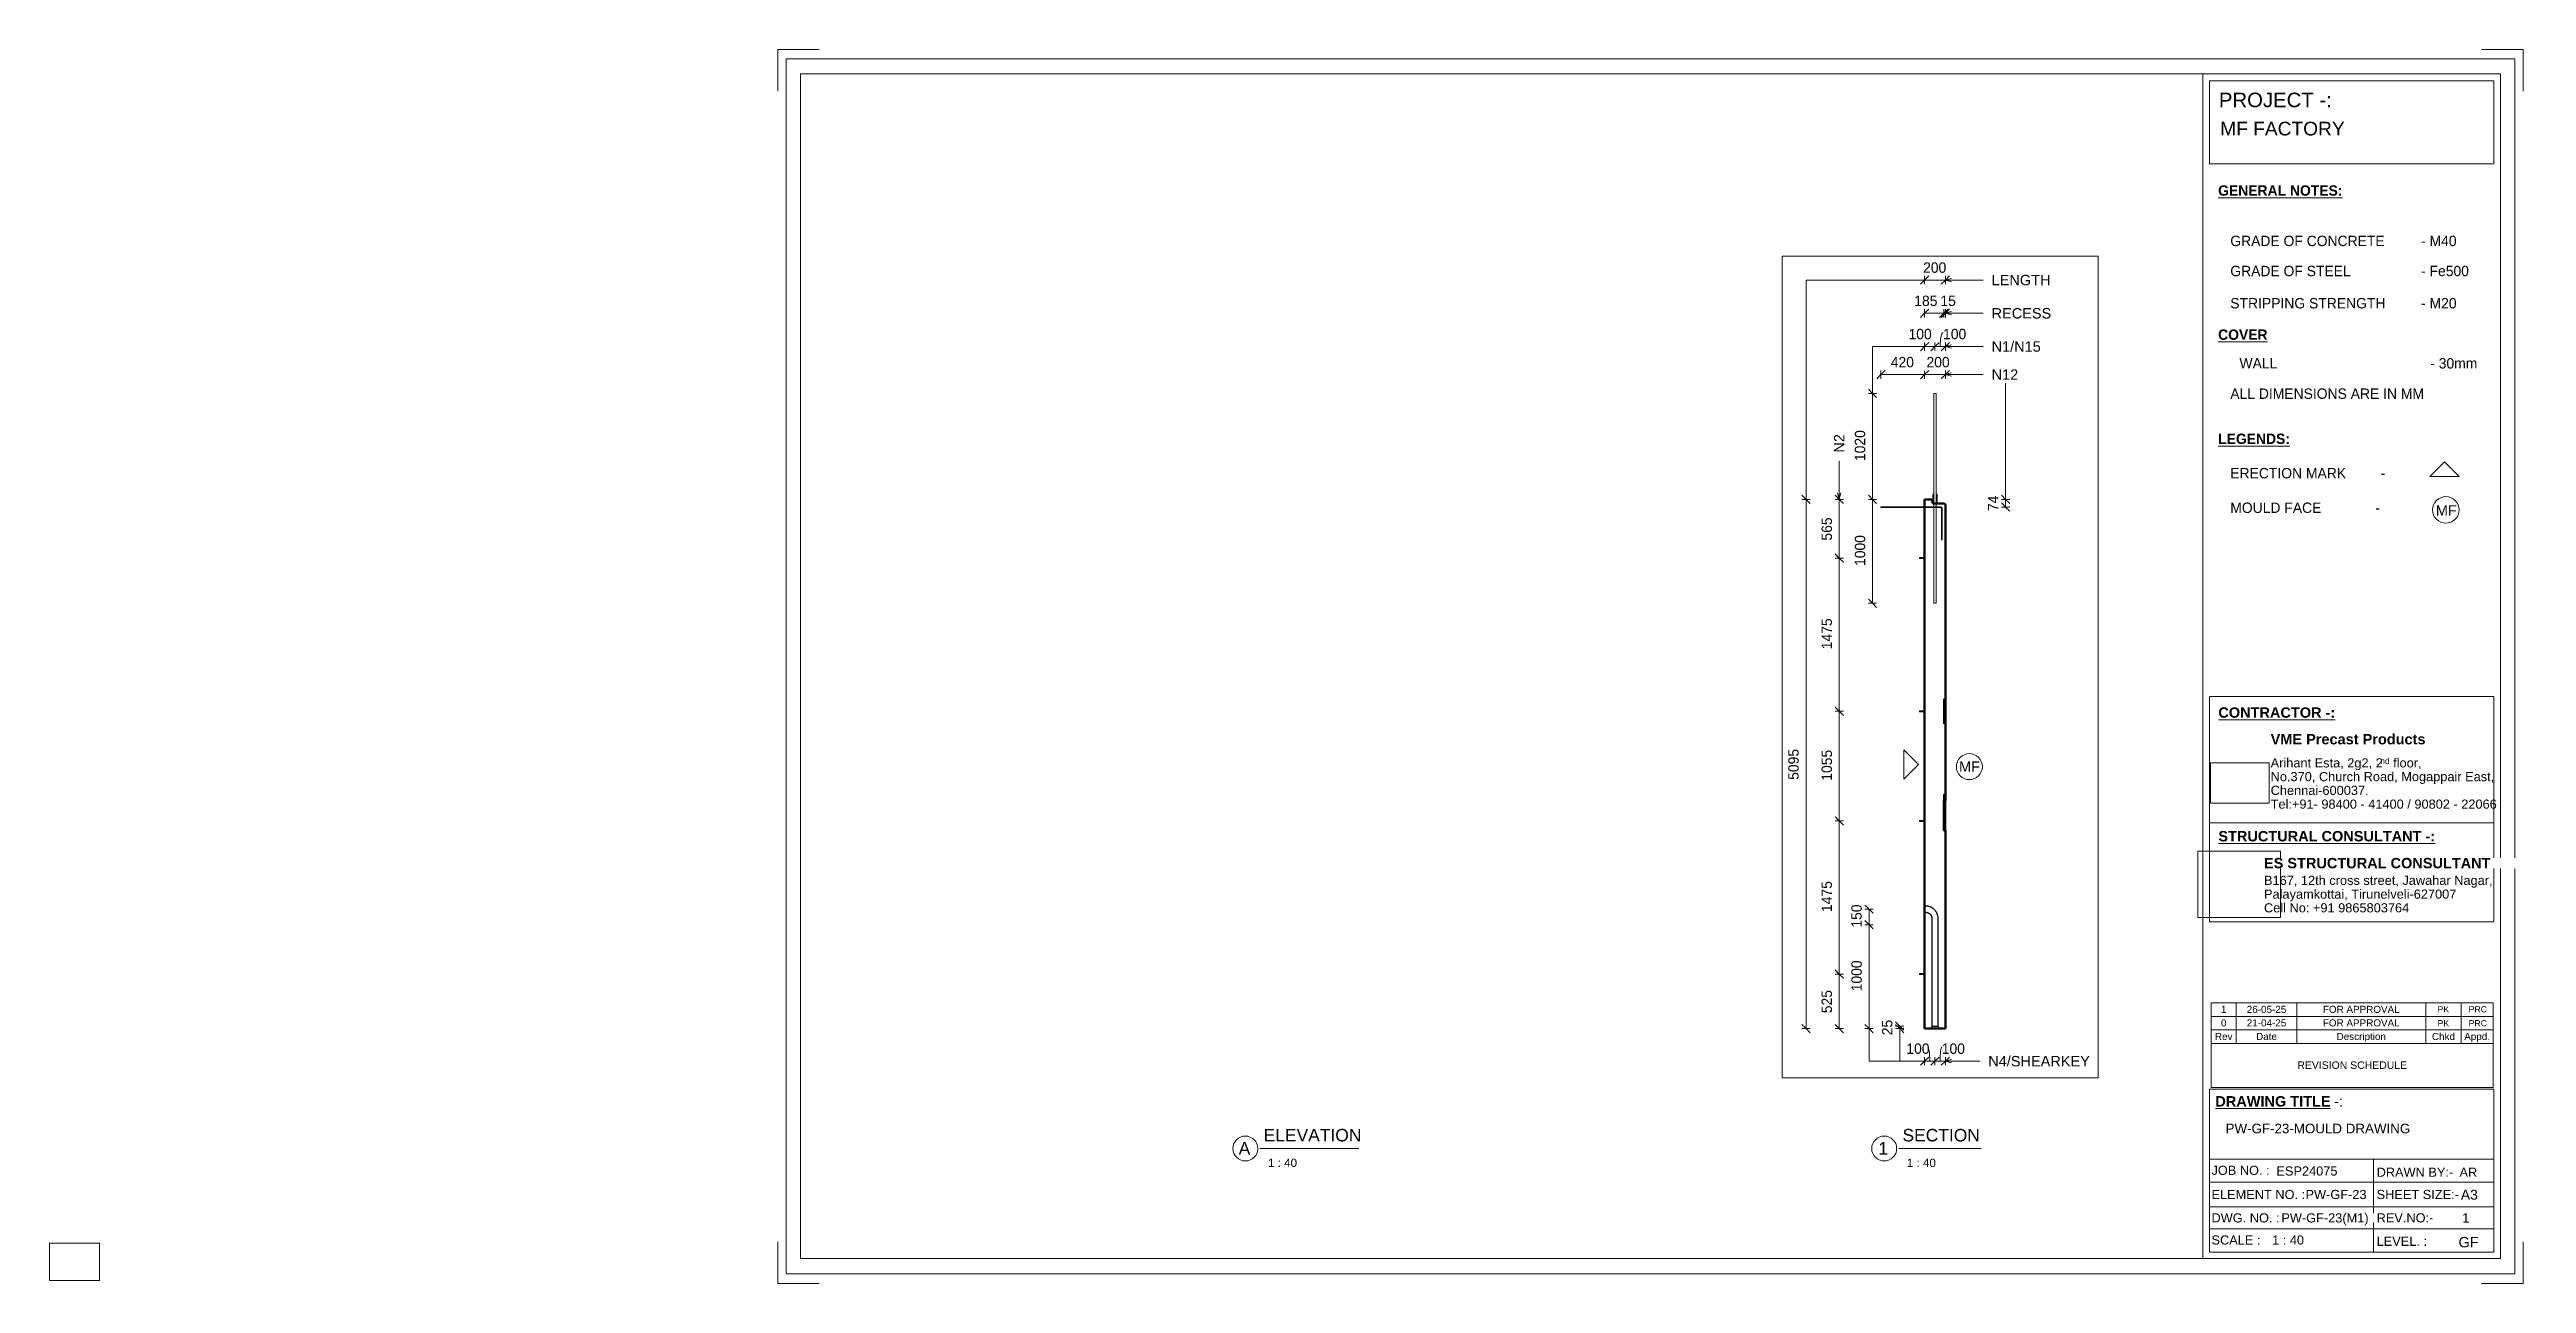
# Paper-space layout 'Layout1' of a CAD drawing. Header units: millimetres. Extents: x 0 to 596, y -1 to 296.
# The model-space entities are those that its viewports show. They can reach past a viewport. Long polylines and large blocks are cut down to what shows.
import ezdxf

# ---------------------------------------------------------------- set-up
doc = ezdxf.new("R2010")
doc.units = ezdxf.units.MM
doc.linetypes.add('Dash', pattern=[6.36, 3.18, -3.18])
for name, color, linetype, lineweight in [('A-ANNO-DIMS', 211, 'Continuous', 9), ('A-ANNO-DIMS-40', 211, 'Continuous', 9), ('A-DETL-THIN', 151, 'Continuous', 18), ('A-GENM', 13, 'Continuous', 18), ('A-WALL', 113, 'Continuous', 25), ('A-WALL-HDLN', 110, 'Dash', 25), ('G-ANNO-SCHD', 231, 'Continuous', 9), ('G-ANNO-TEXT', 231, 'Continuous', 9), ('G-ANNO-TTLB', 6, 'Continuous', 9), ('G-ANNO-TTLB-MEDM', 33, 'Continuous', 9), ('G-ANNO-TTLB-THIN', 151, 'Continuous', 9), ('S-RBAR', 171, 'Continuous', 18)]:
    doc.layers.add(name, color=color, linetype=linetype, lineweight=lineweight)
doc.layers.add('G-ANNO-NPLT', color=191, linetype='Continuous')
doc.styles.add('Arial_1', font='arial.ttf', dxfattribs={"height": 100})
doc.styles.add('Arial_10', font='arial.ttf', dxfattribs={"height": 2.3})
doc.styles.add('Arial_11', font='arial.ttf', dxfattribs={"height": 1.8})
doc.styles.add('Arial_12', font='arial.ttf', dxfattribs={"height": 1.7})
doc.styles.add('Arial_13', font='arial.ttf', dxfattribs={"height": 2})
doc.styles.add('Arial_14', font='arial.ttf', dxfattribs={"height": 3})
doc.styles.add('Arial_15', font='arial.ttf', dxfattribs={"height": 1.5})
doc.styles.add('Arial_3', font='arial.ttf', dxfattribs={"height": 3.5})
doc.styles.add('Arial_4', font='arial.ttf', dxfattribs={"height": 2.2})
doc.styles.add('Arial_5', font='arial.ttf', dxfattribs={"height": 2.4})
doc.styles.add('Arial_6', font='arial.ttf', dxfattribs={"height": 2.5})
doc.styles.add('Arial_7', font='arial.ttf', dxfattribs={"height": 1.42976})
doc.styles.add('Arial_8', font='arial.ttf', dxfattribs={"height": 2.25})
doc.styles.add('Arial_9', font='arial.ttf', dxfattribs={"height": 3.3})
doc.styles.add('Arial_B', font='arialbd.ttf', dxfattribs={"height": 2.5})
doc.styles.add('Nirmala UI Semilight', font='NirmalaS.ttf', dxfattribs={"height": 100})
doc.styles.add('Nirmala UI Semilight_1', font='NirmalaS.ttf', dxfattribs={"height": 2.5})
doc.styles.add('Nirmala UI Semilight_B', font='', dxfattribs={"height": 2.5})
doc.styles.get('Nirmala UI Semilight_B').set_extended_font_data('Nirmala UI Semilight', bold=True)
doc.dimstyles.new('Arrow_Filled_-_2_5_NI_UI', dxfattribs={"dimscale": 304.8, "dimtxt": 104.736395, "dimasz": 0.262467, "dimexe": 0.131234, "dimexo": 0.0625, "dimgap": 0.131234, "dimtad": 1, "dimdec": 4, "dimzin": 0, "dimdsep": 46, "dimtxsty": 'Nirmala UI Semilight', "dimblk1": 'OBLIQUE', "dimblk2": 'OBLIQUE', "dimsah": 1, "dimcen": 0.09, "dimazin": 0, "dimtfac": 1, "dimtdec": 4, "dimtix": 1, "dimtmove": 0, "dimatfit": 3, "dimfxl": 0.131234, "dimfxlon": 1, "dimtvp": 1, "dimtolj": 1, "dimtzin": 0, "dimarcsym": 2})
doc.dimstyles.new('Arrow_Filled_-_2_5_NI_UI_1', dxfattribs={"dimscale": 304.8, "dimtxt": 104.736395, "dimasz": 0.262467, "dimexe": 0.131234, "dimexo": 0.0625, "dimgap": 0.131234, "dimtad": 1, "dimdec": 4, "dimzin": 0, "dimdsep": 46, "dimtxsty": 'Nirmala UI Semilight', "dimblk1": 'OBLIQUE', "dimblk2": 'OBLIQUE', "dimsah": 1, "dimcen": 0.09, "dimazin": 0, "dimtfac": 1, "dimtdec": 4, "dimtix": 1, "dimtmove": 1, "dimatfit": 3, "dimfxl": 0.131234, "dimfxlon": 1, "dimtvp": 1, "dimtolj": 1, "dimtzin": 0, "dimarcsym": 2})
doc.dimstyles.new('Arrow_Filled_-_2_5_NI_UI_2', dxfattribs={"dimscale": 304.8, "dimtxt": 104.736395, "dimasz": 0.262467, "dimexe": 0.131234, "dimexo": 0.0625, "dimgap": 0.131234, "dimtad": 1, "dimdec": 4, "dimzin": 0, "dimdsep": 46, "dimtxsty": 'Nirmala UI Semilight', "dimblk1": 'OBLIQUE', "dimblk2": 'OBLIQUE', "dimsah": 1, "dimcen": 0.09, "dimazin": 0, "dimtfac": 1, "dimtdec": 4, "dimtix": 1, "dimtmove": 2, "dimatfit": 3, "dimfxl": 0.131234, "dimfxlon": 1, "dimtvp": 1, "dimtolj": 1, "dimtzin": 0, "dimarcsym": 2})
picture_1 = doc.add_image_def('image1.jpg', size_in_pixel=(996, 686))
picture_2 = doc.add_image_def('image2.jpg', size_in_pixel=(1600, 1280))

psp = doc.layouts.get("Layout1")

msp = doc.modelspace()

# ---------------------------------------------------------------- texts
at = {"layer": 'G-ANNO-TEXT', "color": 7, "char_height": 100, "attachment_point": 1, "style": 'Arial_1'}
for s, insert, width in [('LENGTH', (17703.53561, 5861.69621), 686.2445), ('RECESS', (17703.53561, 5541.69621), 692.658), ('N1/N15', (17703.53561, 5221.69621), 570.8015), ('N12', (17703.53561, 4951.28653), 307.848), ('MF', (17390.07737, 1177.26469), 240.50625), ('N4/SHEARKEY', (17671.29576, -1658.29647), 1180.084)]:
    msp.add_mtext(s, dxfattribs=dict(at, insert=insert, width=width))
at = {"layer": 'G-ANNO-TEXT', "color": 7, "insert": (16186.93675, 4150.12), "char_height": 100, "width": 214.85225, "attachment_point": 1, "rotation": 90, "style": 'Arial_1'}
msp.add_mtext('N2', dxfattribs=at)

# ---------------------------------------------------------------- blocks, each defined once
blk = doc.blocks.new('ES-Landscape-A3 - ES-Landscape-A3-502445-PW-GF-23-MOULD DRAWING')
at = {"layer": 'G-ANNO-TTLB'}
for p, q in [((175.24, 296.27), (185.24, 296.27)), ((175.24, 296.27), (175.24, 286.27)), ((595.24, 296.27), (585.24, 296.27)), ((595.24, 296.27), (595.24, 286.27)), ((519.77, 140.54), (588.2, 140.54)), ((519.77, 86.33), (519.77, 140.54)), ((588.2, 86.33), (588.2, 140.54)), ((519.77, 110.14), (588.2, 110.14)), ((519.77, 6.78), (519.77, 46.03)), ((588.2, 6.78), (588.2, 46.03)), ((559.23, 29.2), (559.23, 6.78)), ((175.24, -0.73), (175.24, 9.27)), ((595.24, -0.73), (595.24, 9.27)), ((175.24, -0.73), (185.24, -0.73)), ((595.24, -0.73), (585.24, -0.73))]:
    blk.add_line(p, q, dxfattribs=at)
at = {"layer": 'G-ANNO-TTLB-MEDM'}
for p, q in [((180.73, 290.44), (180.73, 5.31)), ((180.73, 290.44), (589.79, 290.44)), ((518.17, 290.44), (518.17, 5.31)), ((519.77, 268.77), (519.77, 288.77)), ((519.77, 288.77), (588.2, 288.77)), ((588.2, 288.77), (588.2, 268.77)), ((589.79, 290.44), (589.79, 5.31)), ((588.2, 268.77), (519.77, 268.77)), ((519.77, 86.33), (588.2, 86.33)), ((519.77, 6.78), (588.2, 6.78)), ((180.73, 5.31), (589.79, 5.31))]:
    blk.add_line(p, q, dxfattribs=at)
at = {"layer": 'G-ANNO-TTLB-THIN'}
for p, q in [((177.29, 294.03), (177.29, 1.56)), ((593.23, 294.03), (177.29, 294.03)), ((593.23, 1.56), (593.23, 294.03)), ((519.77, 46.03), (588.2, 46.03)), ((519.77, 29.2), (588.2, 29.2)), ((519.77, 23.64), (588.2, 23.64)), ((519.77, 17.68), (588.2, 17.68)), ((519.77, 12.43), (588.2, 12.43)), ((177.29, 1.56), (593.23, 1.56))]:
    blk.add_line(p, q, dxfattribs=at)
at = {"layer": 'G-ANNO-TTLB', "insert": (534.5, 131.53), "char_height": 2.5, "width": 45.135, "attachment_point": 1, "style": 'Arial_B', "bg_fill": 3, "box_fill_scale": 0, "bg_fill_color": 256, "bg_fill_true_color": 3254780160, "bg_fill_transparency": 256}
blk.add_mtext('VME Precast Products', dxfattribs=at)
at = {"layer": 'G-ANNO-TTLB', "attachment_point": 1}
for s, insert, char_height, width, style in [('Arihant Esta, 2g2, 2', (534.5, 125.68), 2.2, 31.9873, 'Arial_4'), ('nd', (560.89, 125.72), 1.43, 2.7257, 'Arial_7'), (' floor,', (563.14, 125.68), 2.2, 9.1392, 'Arial_4'), ('No.370, Church Road, Mogappair East,', (534.5, 122.37), 2.2, 63.4135, 'Arial_4'), ('Tel:+91- 98400 - 41400 / 90802 - 22066 ', (534.5, 115.75), 2.2, 65.2574, 'Arial_4'), ('Chennai-600037.', (534.5, 119.06), 2.2, 27.6582, 'Arial_4'), ('Cell No: +91 9865803764', (532.9, 90.79), 2.2, 41.0464, 'Arial_4'), ('Palayamkottai, Tirunelveli-627007', (532.9, 94.09), 2.2, 54.4346, 'Arial_4'), ('JOB NO. :', (520.26, 27.61), 2.2, 16.5949, 'Arial_4'), ('DRAWN BY:-', (560, 27.14), 2.2, 21.7257, 'Arial_4'), ('ELEMENT NO. :', (520.26, 21.79), 2.2, 26.5359, 'Arial_4'), ('SHEET SIZE:-', (560, 21.79), 2.2, 23.2489, 'Arial_4'), ('DWG. NO. :', (520.26, 16.16), 2.2, 19.481, 'Arial_4'), ('REV.NO:-', (560, 16.16), 2.2, 16.0338, 'Arial_4'), ('SCALE :', (520.26, 10.84), 2.2, 13.8692, 'Arial_4'), ('LEVEL. :', (560, 10.53), 2.2, 14.3502, 'Arial_4')]:
    blk.add_mtext(s, dxfattribs=dict(at, insert=insert, char_height=char_height, width=width, style=style))
at = {"layer": 'G-ANNO-TTLB'}
image = blk.add_image(picture_1, insert=(520, 114.84), size_in_units=(14.11, 9.72), dxfattribs=at)
image.dxf.flags = 7
image = blk.add_image(picture_2, insert=(516.95, 87.39), size_in_units=(19.92, 15.93), dxfattribs=at)
image.dxf.flags = 7
at = {"layer": 'G-ANNO-TTLB', "attachment_point": 1, "bg_fill": 3, "box_fill_scale": 0, "bg_fill_color": 256, "bg_fill_true_color": 3254780160, "bg_fill_transparency": 256}
for s, insert, char_height, width, style in [('PROJECT -:', (522.05, 285.89), 3.5, 33.3502, 'Arial_3'), ('\\LCONTRACTOR -:', (521.92, 137.94), 2.5, 33.9114, 'Arial_B'), ('\\LSTRUCTURAL CONSULTANT -:', (521.92, 108.18), 2.5, 62.8523, 'Arial_B'), ('ES STRUCTURAL CONSULTANT', (532.9, 101.7), 2.5, 65.6582, 'Arial_B'), ('\\LDRAWING TITLE', (521.19, 44.36), 2.5, 33.4304, 'Arial_B'), ('A3', (580.27, 21.84), 2.4, 4.9705, 'Arial_5')]:
    blk.add_mtext(s, dxfattribs=dict(at, insert=insert, char_height=char_height, width=width, style=style))
at = {"layer": 'G-ANNO-TTLB', "insert": (532.9, 97.4), "char_height": 2.2, "width": 65.1772, "attachment_point": 1, "style": 'Arial_4'}
blk.add_mtext('B167, 12th cross street, Jawahar Nagar,', dxfattribs=at)
at = {"layer": 'G-ANNO-TTLB', "insert": (548.78, 44.36), "char_height": 2.5, "width": 1.2025, "attachment_point": 1, "style": 'Arial_B', "bg_fill": 3, "box_fill_scale": 0, "bg_fill_color": 256, "bg_fill_true_color": 3254780160, "bg_fill_transparency": 256}
blk.add_mtext('\\fArial|b1|i0|c0|p34|; ', dxfattribs=at)
at = {"layer": 'G-ANNO-TTLB', "insert": (549.77, 44.36), "char_height": 2.5, "width": 2.6456, "attachment_point": 1, "style": 'Arial_6', "bg_fill": 3, "box_fill_scale": 0, "bg_fill_color": 256, "bg_fill_true_color": 3254780160, "bg_fill_transparency": 256}
blk.add_mtext('-:', dxfattribs=at)
blk = doc.blocks.new('Viewport - M_View Title-1040-PW-GF-23-MOULD DRAWING')
at = {"layer": 'G-ANNO-TTLB'}
for start, end in [(360, 180), (180, 0)]:
    blk.add_arc((-3.5, 0), 3, start, end, dxfattribs=at)
blk = doc.blocks.new('RR spread anchor face based - RR-SA-4_0-240-1726833-Elevation Right')
at = {"layer": 'A-GENM'}
for p, q in [((18017.93, 3752.78), (18015.43, 3747.78)), ((18025.43, 3752.78), (18017.93, 3752.78)), ((18052.93, 3752.78), (18045.43, 3752.78)), ((18055.43, 3747.78), (18052.93, 3752.78)), ((18015.43, 3747.78), (18015.43, 3660.2)), ((18055.43, 3660), (18055.43, 3747.78))]:
    blk.add_line(p, q, dxfattribs=at)
blk = doc.blocks.new('RR spread anchor face based - RR-SA-2_5-150-1726819-Elevation Right')
at = {"layer": 'A-GENM'}
for p, q in [((17885.43, 3140), (17890.43, 3140)), ((17885.43, 3140), (17885.43, 3130)), ((17890.43, 3140), (17935.43, 3140)), ((17890.43, 3140), (17890.43, 3130)), ((17890.43, 3130), (17885.43, 3130)), ((17935.43, 3130), (17890.43, 3130))]:
    blk.add_line(p, q, dxfattribs=at)
blk = doc.blocks.new('DIMBLOCK81-Elevation Right')
at = {"layer": 'A-ANNO-DIMS-40'}
for p, q in [((17058.42, 5811.54), (17098.42, 5851.54)), ((17058.42, 5811.54), (17058.42, 5851.54)), ((17258.42, 5811.54), (17298.42, 5851.54)), ((17258.42, 5811.54), (17258.42, 5851.54)), ((17058.42, 5811.54), (17018.42, 5771.54)), ((17058.42, 5811.54), (17258.42, 5811.54)), ((17058.42, 5811.54), (17058.42, 5771.54)), ((17258.42, 5811.54), (17218.42, 5771.54)), ((17258.42, 5811.54), (17258.42, 5771.54))]:
    blk.add_line(p, q, dxfattribs=at)
at = {"layer": 'A-ANNO-DIMS-40', "color": 0, "insert": (17044.16, 5982.01), "char_height": 100, "width": 274.2189, "attachment_point": 1, "line_spacing_factor": 1.142579, "style": 'Nirmala UI Semilight'}
blk.add_mtext('200', dxfattribs=at)
blk = doc.blocks.new('_Oblique')
at = {"color": 0, "linetype": 'ByBlock', "lineweight": -2}
blk.add_line((-0.5, -0.5), (0.5, 0.5), dxfattribs=at)
blk = doc.blocks.new('DIMBLOCK82-Elevation Right')
at = {"layer": 'A-ANNO-DIMS-40'}
for p, q in [((17058.42, 5171.54), (17098.42, 5211.54)), ((17058.42, 5171.54), (17058.42, 5211.54)), ((17158.42, 5171.54), (17198.42, 5211.54)), ((17158.42, 5171.54), (17158.42, 5211.54)), ((17058.42, 5171.54), (17018.42, 5131.54)), ((17058.42, 5171.54), (17158.42, 5171.54)), ((17058.42, 5171.54), (17058.42, 5131.54)), ((17158.42, 5171.54), (17118.42, 5131.54)), ((17158.42, 5171.54), (17158.42, 5131.54))]:
    blk.add_line(p, q, dxfattribs=at)
at = {"layer": 'A-ANNO-DIMS-40', "color": 0, "insert": (16904.04, 5342.01), "char_height": 100, "width": 246.797, "attachment_point": 1, "line_spacing_factor": 1.142579, "style": 'Nirmala UI Semilight'}
blk.add_mtext('100', dxfattribs=at)
blk = doc.blocks.new('DIMBLOCK83-Elevation Right')
at = {"layer": 'A-ANNO-DIMS-40'}
for p, q in [((17158.42, 5171.54), (17198.42, 5211.54)), ((17158.42, 5171.54), (17158.42, 5211.54)), ((17258.42, 5171.54), (17298.42, 5211.54)), ((17258.42, 5171.54), (17258.42, 5211.54)), ((17158.42, 5171.54), (17118.42, 5131.54)), ((17158.42, 5171.54), (17258.42, 5171.54)), ((17158.42, 5171.54), (17158.42, 5131.54)), ((17258.42, 5171.54), (17218.42, 5131.54)), ((17258.42, 5171.54), (17258.42, 5131.54))]:
    blk.add_line(p, q, dxfattribs=at)
blk.add_ellipse((17236.69, 5171.54), major_axis=(0, 135.21), ratio=0.209091, start_param=0, end_param=1.570796, dxfattribs=at)
at = {"layer": 'A-ANNO-DIMS-40', "color": 0, "insert": (17236.69, 5342.01), "char_height": 100, "width": 246.797, "attachment_point": 1, "line_spacing_factor": 1.142579, "style": 'Nirmala UI Semilight'}
blk.add_mtext('100', dxfattribs=at)
blk = doc.blocks.new('DIMBLOCK84-Elevation Right')
at = {"layer": 'A-ANNO-DIMS-40'}
for p, q in [((16237.09, 3700), (16197.09, 3740)), ((16237.09, 3700), (16197.09, 3700)), ((16237.09, 3700), (16237.09, 3135)), ((16237.09, 3700), (16277.09, 3660)), ((16237.09, 3700), (16277.09, 3700)), ((16237.09, 3135), (16197.09, 3175)), ((16237.09, 3135), (16197.09, 3135)), ((16237.09, 3135), (16277.09, 3095)), ((16237.09, 3135), (16277.09, 3135))]:
    blk.add_line(p, q, dxfattribs=at)
at = {"layer": 'A-ANNO-DIMS-40', "color": 0, "insert": (16066.62, 3303.24), "char_height": 100, "width": 274.2189, "attachment_point": 1, "rotation": 90, "line_spacing_factor": 1.142579, "style": 'Nirmala UI Semilight'}
blk.add_mtext('565', dxfattribs=at)
blk = doc.blocks.new('DIMBLOCK85-Elevation Right')
at = {"layer": 'A-ANNO-DIMS-40'}
for p, q in [((16237.09, 3135), (16197.09, 3175)), ((16237.09, 3135), (16197.09, 3135)), ((16237.09, 3135), (16237.09, 1660)), ((16237.09, 3135), (16277.09, 3095)), ((16237.09, 3135), (16277.09, 3135)), ((16237.09, 1660), (16197.09, 1700)), ((16237.09, 1660), (16197.09, 1660)), ((16237.09, 1660), (16277.09, 1620)), ((16237.09, 1660), (16277.09, 1660))]:
    blk.add_line(p, q, dxfattribs=at)
at = {"layer": 'A-ANNO-DIMS-40', "color": 0, "insert": (16066.62, 2257.53), "char_height": 100, "width": 335.9182, "attachment_point": 1, "rotation": 90, "line_spacing_factor": 1.142579, "style": 'Nirmala UI Semilight'}
blk.add_mtext('1475', dxfattribs=at)
blk = doc.blocks.new('DIMBLOCK86-Elevation Right')
at = {"layer": 'A-ANNO-DIMS-40'}
for p, q in [((16237.09, 1660), (16197.09, 1700)), ((16237.09, 1660), (16197.09, 1660)), ((16237.09, 1660), (16237.09, 604.9)), ((16237.09, 1660), (16277.09, 1620)), ((16237.09, 1660), (16277.09, 1660)), ((16237.09, 604.9), (16197.09, 644.9)), ((16237.09, 604.9), (16197.09, 604.9)), ((16237.09, 604.9), (16277.09, 564.9)), ((16237.09, 604.9), (16277.09, 604.9))]:
    blk.add_line(p, q, dxfattribs=at)
at = {"layer": 'A-ANNO-DIMS-40', "color": 0, "insert": (16066.62, 991.53), "char_height": 100, "width": 338.2033, "attachment_point": 1, "rotation": 90, "line_spacing_factor": 1.142579, "style": 'Nirmala UI Semilight'}
blk.add_mtext('1055', dxfattribs=at)
blk = doc.blocks.new('DIMBLOCK87-Elevation Right')
at = {"layer": 'A-ANNO-DIMS-40'}
for p, q in [((16237.09, 604.9), (16197.09, 644.9)), ((16237.09, 604.9), (16197.09, 604.9)), ((16237.09, 604.9), (16237.09, -870.1)), ((16237.09, 604.9), (16277.09, 564.9)), ((16237.09, 604.9), (16277.09, 604.9)), ((16237.09, -870.1), (16197.09, -830.1)), ((16237.09, -870.1), (16197.09, -870.1)), ((16237.09, -870.1), (16277.09, -910.1)), ((16237.09, -870.1), (16277.09, -870.1))]:
    blk.add_line(p, q, dxfattribs=at)
at = {"layer": 'A-ANNO-DIMS-40', "color": 0, "insert": (16066.62, -272.57), "char_height": 100, "width": 335.9182, "attachment_point": 1, "rotation": 90, "line_spacing_factor": 1.142579, "style": 'Nirmala UI Semilight'}
blk.add_mtext('1475', dxfattribs=at)
blk = doc.blocks.new('DIMBLOCK88-Elevation Right')
at = {"layer": 'A-ANNO-DIMS-40'}
for p, q in [((16237.09, -870.1), (16197.09, -830.1)), ((16237.09, -870.1), (16197.09, -870.1)), ((16237.09, -870.1), (16237.09, -1395)), ((16237.09, -870.1), (16277.09, -910.1)), ((16237.09, -870.1), (16277.09, -870.1)), ((16237.09, -1395), (16197.09, -1355)), ((16237.09, -1395), (16197.09, -1395)), ((16237.09, -1395), (16277.09, -1435)), ((16237.09, -1395), (16277.09, -1395))]:
    blk.add_line(p, q, dxfattribs=at)
at = {"layer": 'A-ANNO-DIMS-40', "color": 0, "insert": (16066.62, -1246.81), "char_height": 100, "width": 274.2189, "attachment_point": 1, "rotation": 90, "line_spacing_factor": 1.142579, "style": 'Nirmala UI Semilight'}
blk.add_mtext('525', dxfattribs=at)
blk = doc.blocks.new('DIMBLOCK89-Elevation Right')
at = {"layer": 'A-ANNO-DIMS-40'}
for p, q in [((15917.09, 3700), (15877.09, 3740)), ((15917.09, 3700), (15877.09, 3700)), ((15917.09, 3700), (15917.09, -1395)), ((15917.09, 3700), (15957.09, 3660)), ((15917.09, 3700), (15957.09, 3700)), ((15917.09, -1395), (15877.09, -1355)), ((15917.09, -1395), (15877.09, -1395)), ((15917.09, -1395), (15957.09, -1435)), ((15917.09, -1395), (15957.09, -1395))]:
    blk.add_line(p, q, dxfattribs=at)
at = {"layer": 'A-ANNO-DIMS-40', "color": 0, "insert": (15746.62, 1000.16), "char_height": 100, "width": 365.6252, "attachment_point": 1, "rotation": 90, "line_spacing_factor": 1.142579, "style": 'Nirmala UI Semilight'}
blk.add_mtext('5095', dxfattribs=at)
blk = doc.blocks.new('DIMBLOCK90-Elevation Right')
at = {"layer": 'A-ANNO-DIMS-40'}
for p, q in [((16523.98, -245), (16483.98, -205)), ((16523.98, -245), (16483.98, -245)), ((16523.98, -245), (16523.98, -395)), ((16523.98, -245), (16563.98, -285)), ((16523.98, -245), (16563.98, -245)), ((16523.98, -395), (16483.98, -355)), ((16523.98, -395), (16483.98, -395)), ((16523.98, -395), (16563.98, -435)), ((16523.98, -395), (16563.98, -395))]:
    blk.add_line(p, q, dxfattribs=at)
at = {"layer": 'A-ANNO-DIMS-40', "color": 0, "insert": (16353.51, -422.83), "char_height": 100, "width": 246.797, "attachment_point": 1, "rotation": 90, "line_spacing_factor": 1.142579, "style": 'Nirmala UI Semilight'}
blk.add_mtext('150', dxfattribs=at)
blk = doc.blocks.new('DIMBLOCK91-Elevation Right')
at = {"layer": 'A-ANNO-DIMS-40'}
for p, q in [((16523.98, -395), (16483.98, -355)), ((16523.98, -395), (16483.98, -395)), ((16523.98, -395), (16523.98, -1395)), ((16523.98, -395), (16563.98, -435)), ((16523.98, -395), (16563.98, -395)), ((16523.98, -1395), (16483.98, -1355)), ((16523.98, -1395), (16483.98, -1395)), ((16523.98, -1395), (16563.98, -1435)), ((16523.98, -1395), (16563.98, -1395))]:
    blk.add_line(p, q, dxfattribs=at)
at = {"layer": 'A-ANNO-DIMS-40', "color": 0, "insert": (16353.51, -1035.92), "char_height": 100, "width": 338.2033, "attachment_point": 1, "rotation": 90, "line_spacing_factor": 1.142579, "style": 'Nirmala UI Semilight'}
blk.add_mtext('1000', dxfattribs=at)
blk = doc.blocks.new('DIMBLOCK92-Elevation Right')
at = {"layer": 'A-ANNO-DIMS-40'}
for p, q in [((16818.98, -1370), (16778.98, -1330)), ((16818.98, -1395), (16778.98, -1355)), ((16818.98, -1370), (16778.98, -1370)), ((16818.98, -1370), (16818.98, -1395)), ((16818.98, -1370), (16858.98, -1410)), ((16818.98, -1370), (16858.98, -1370)), ((16818.98, -1395), (16778.98, -1395)), ((16818.98, -1395), (16858.98, -1435)), ((16818.98, -1395), (16858.98, -1395))]:
    blk.add_line(p, q, dxfattribs=at)
at = {"layer": 'A-ANNO-DIMS-40', "color": 0, "insert": (16648.51, -1458.67), "char_height": 100, "width": 182.8126, "attachment_point": 1, "rotation": 90, "line_spacing_factor": 1.142579, "style": 'Nirmala UI Semilight'}
blk.add_mtext('25', dxfattribs=at)
blk = doc.blocks.new('DIMBLOCK93-Elevation Right')
at = {"layer": 'A-ANNO-DIMS-40'}
for p, q in [((17058.42, -1708.45), (17098.42, -1668.45)), ((17058.42, -1708.45), (17058.42, -1668.45)), ((17158.42, -1708.45), (17198.42, -1668.45)), ((17158.42, -1708.45), (17158.42, -1668.45)), ((17058.42, -1708.45), (17018.42, -1748.45)), ((17058.42, -1708.45), (17158.42, -1708.45)), ((17058.42, -1708.45), (17058.42, -1748.45)), ((17158.42, -1708.45), (17118.42, -1748.45)), ((17158.42, -1708.45), (17158.42, -1748.45))]:
    blk.add_line(p, q, dxfattribs=at)
blk.add_ellipse((17088.44, -1708.45), major_axis=(0, 135.21), ratio=0.147742, start_param=4.712389, end_param=6.283185, dxfattribs=at)
at = {"layer": 'A-ANNO-DIMS-40', "color": 0, "insert": (16882.77, -1537.98), "char_height": 100, "width": 246.797, "attachment_point": 1, "line_spacing_factor": 1.142579, "style": 'Nirmala UI Semilight'}
blk.add_mtext('100', dxfattribs=at)
blk = doc.blocks.new('DIMBLOCK94-Elevation Right')
at = {"layer": 'A-ANNO-DIMS-40'}
for p, q in [((17158.42, -1708.45), (17198.42, -1668.45)), ((17158.42, -1708.45), (17158.42, -1668.45)), ((17258.42, -1708.45), (17298.42, -1668.45)), ((17258.42, -1708.45), (17258.42, -1668.45)), ((17158.42, -1708.45), (17118.42, -1748.45)), ((17158.42, -1708.45), (17258.42, -1708.45)), ((17158.42, -1708.45), (17158.42, -1748.45)), ((17258.42, -1708.45), (17218.42, -1748.45)), ((17258.42, -1708.45), (17258.42, -1748.45))]:
    blk.add_line(p, q, dxfattribs=at)
blk.add_ellipse((17223.96, -1708.45), major_axis=(0, 135.21), ratio=0.11497, start_param=0, end_param=1.570796, dxfattribs=at)
at = {"layer": 'A-ANNO-DIMS-40', "color": 0, "insert": (17223.96, -1537.98), "char_height": 100, "width": 246.797, "attachment_point": 1, "line_spacing_factor": 1.142579, "style": 'Nirmala UI Semilight'}
blk.add_mtext('100', dxfattribs=at)
blk = doc.blocks.new('DIMBLOCK95-Elevation Right')
at = {"layer": 'A-ANNO-DIMS-40'}
for p, q in [((16557.09, 4720), (16517.09, 4760)), ((16557.09, 4720), (16517.09, 4720)), ((16557.09, 4720), (16557.09, 3700)), ((16557.09, 4720), (16597.09, 4680)), ((16557.09, 4720), (16597.09, 4720)), ((16557.09, 3700), (16517.09, 3740)), ((16557.09, 3700), (16517.09, 3700)), ((16557.09, 3700), (16597.09, 3660)), ((16557.09, 3700), (16597.09, 3700))]:
    blk.add_line(p, q, dxfattribs=at)
at = {"layer": 'A-ANNO-DIMS-40', "color": 0, "insert": (16386.62, 4069.08), "char_height": 100, "width": 338.2033, "attachment_point": 1, "rotation": 90, "line_spacing_factor": 1.142579, "style": 'Nirmala UI Semilight'}
blk.add_mtext('1020', dxfattribs=at)
blk = doc.blocks.new('DIMBLOCK96-Elevation Right')
at = {"layer": 'A-ANNO-DIMS-40'}
for p, q in [((16557.09, 3700), (16517.09, 3740)), ((16557.09, 3700), (16517.09, 3700)), ((16557.09, 3700), (16557.09, 2700)), ((16557.09, 3700), (16597.09, 3660)), ((16557.09, 3700), (16597.09, 3700)), ((16557.09, 2700), (16517.09, 2740)), ((16557.09, 2700), (16517.09, 2700)), ((16557.09, 2700), (16597.09, 2660)), ((16557.09, 2700), (16597.09, 2700))]:
    blk.add_line(p, q, dxfattribs=at)
at = {"layer": 'A-ANNO-DIMS-40', "color": 0, "insert": (16386.62, 3059.08), "char_height": 100, "width": 338.2033, "attachment_point": 1, "rotation": 90, "line_spacing_factor": 1.142579, "style": 'Nirmala UI Semilight'}
blk.add_mtext('1000', dxfattribs=at)
blk = doc.blocks.new('DIMBLOCK97-Elevation Right')
at = {"layer": 'A-ANNO-DIMS-40'}
for p, q in [((17058.42, 4901.13), (17098.42, 4941.13)), ((17058.42, 4901.13), (17058.42, 4941.13)), ((17258.42, 4901.13), (17298.42, 4941.13)), ((17258.42, 4901.13), (17258.42, 4941.13)), ((17058.42, 4901.13), (17018.42, 4861.13)), ((17258.42, 4901.13), (17058.42, 4901.13)), ((17058.42, 4901.13), (17058.42, 4861.13)), ((17258.42, 4901.13), (17218.42, 4861.13)), ((17258.42, 4901.13), (17258.42, 4861.13))]:
    blk.add_line(p, q, dxfattribs=at)
at = {"layer": 'A-ANNO-DIMS-40', "color": 0, "insert": (17076.72, 5071.6), "char_height": 100, "width": 274.2189, "attachment_point": 1, "line_spacing_factor": 1.142579, "style": 'Nirmala UI Semilight'}
blk.add_mtext('200', dxfattribs=at)
blk = doc.blocks.new('DIMBLOCK98-Elevation Right')
at = {"layer": 'A-ANNO-DIMS-40'}
for p, q in [((16638.42, 4901.13), (16678.42, 4941.13)), ((16638.42, 4901.13), (16638.42, 4941.13)), ((17058.42, 4901.13), (17098.42, 4941.13)), ((17058.42, 4901.13), (17058.42, 4941.13)), ((16638.42, 4901.13), (16598.42, 4861.13)), ((17058.42, 4901.13), (16638.42, 4901.13)), ((16638.42, 4901.13), (16638.42, 4861.13)), ((17058.42, 4901.13), (17018.42, 4861.13)), ((17058.42, 4901.13), (17058.42, 4861.13))]:
    blk.add_line(p, q, dxfattribs=at)
at = {"layer": 'A-ANNO-DIMS-40', "color": 0, "insert": (16733.21, 5071.6), "char_height": 100, "width": 276.5041, "attachment_point": 1, "line_spacing_factor": 1.142579, "style": 'Nirmala UI Semilight'}
blk.add_mtext('420', dxfattribs=at)
blk = doc.blocks.new('DIMBLOCK99-Elevation Right')
at = {"layer": 'A-ANNO-DIMS-40'}
for p, q in [((17838.63, 3700), (17798.63, 3740)), ((17838.63, 3700), (17798.63, 3700)), ((17838.63, 3700), (17838.63, 3626)), ((17838.63, 3700), (17878.63, 3660)), ((17838.63, 3700), (17878.63, 3700)), ((17838.63, 3626), (17798.63, 3666)), ((17838.63, 3626), (17798.63, 3626)), ((17838.63, 3626), (17878.63, 3586)), ((17838.63, 3626), (17878.63, 3626))]:
    blk.add_line(p, q, dxfattribs=at)
at = {"layer": 'A-ANNO-DIMS-40', "color": 0, "insert": (17668.16, 3587.78), "char_height": 100, "width": 180.5275, "attachment_point": 1, "rotation": 90, "line_spacing_factor": 1.142579, "style": 'Nirmala UI Semilight'}
blk.add_mtext('74', dxfattribs=at)
blk = doc.blocks.new('DIMBLOCK100-Elevation Right')
at = {"layer": 'A-ANNO-DIMS-40'}
for p, q in [((17058.42, 5491.54), (17098.42, 5531.54)), ((17058.42, 5491.54), (17058.42, 5531.54)), ((17243.42, 5491.54), (17283.42, 5531.54)), ((17243.42, 5491.54), (17243.42, 5531.54)), ((17058.42, 5491.54), (17018.42, 5451.54)), ((17058.42, 5491.54), (17243.42, 5491.54)), ((17058.42, 5491.54), (17058.42, 5451.54)), ((17243.42, 5491.54), (17203.42, 5451.54)), ((17243.42, 5491.54), (17243.42, 5451.54))]:
    blk.add_line(p, q, dxfattribs=at)
at = {"layer": 'A-ANNO-DIMS-40', "color": 0, "insert": (16959.24, 5662.01), "char_height": 100, "width": 246.797, "attachment_point": 1, "line_spacing_factor": 1.142579, "style": 'Nirmala UI Semilight'}
blk.add_mtext('185', dxfattribs=at)
blk = doc.blocks.new('DIMBLOCK101-Elevation Right')
at = {"layer": 'A-ANNO-DIMS-40'}
for p, q in [((17243.42, 5491.54), (17283.42, 5531.54)), ((17243.42, 5491.54), (17243.42, 5531.54)), ((17258.42, 5491.54), (17298.42, 5531.54)), ((17258.42, 5491.54), (17258.42, 5531.54)), ((17243.42, 5491.54), (17203.42, 5451.54)), ((17258.42, 5491.54), (17218.42, 5451.54)), ((17243.42, 5491.54), (17258.42, 5491.54)), ((17243.42, 5491.54), (17243.42, 5451.54)), ((17258.42, 5491.54), (17258.42, 5451.54))]:
    blk.add_line(p, q, dxfattribs=at)
at = {"layer": 'A-ANNO-DIMS-40', "color": 0, "insert": (17211.12, 5662.01), "char_height": 100, "width": 155.3907, "attachment_point": 1, "line_spacing_factor": 1.142579, "style": 'Nirmala UI Semilight'}
blk.add_mtext('15', dxfattribs=at)

# ---------------------------------------------------------------- dimensions: what is measured, and where the dimension line sits
at = {"layer": 'A-ANNO-DIMS'}
for base, p1, p2, override, picture, middle in [((17258.41561, 5811.54125), (17058.41561, 5771.54125), (17258.41561, 5771.54125), {"dimpost": '<>', "dimfxl": 200}, 'DIMBLOCK81-Elevation Right', (17158.41561, 5903.21489)), ((16638.41561, 4901.13156), (17058.41561, 4861.13156), (16638.41561, 4861.13156), {"dimpost": '<>', "dimfxl": 420}, 'DIMBLOCK98-Elevation Right', (16848.41561, 4992.8052))]:
    dim = msp.add_linear_dim(base=base, p1=p1, p2=p2, dimstyle='Arrow_Filled_-_2_5_NI_UI', override=override, dxfattribs=at)
    dim.commit()
    dim.dimension.update_dxf_attribs({"geometry": picture, "text_midpoint": middle})
for base, p1, p2, dimstyle, override, picture, middle in [((17243.41561, 5491.54125), (17058.41561, 5451.54125), (17243.41561, 5451.54125), 'Arrow_Filled_-_2_5_NI_UI_2', {"dimpost": '<>', "dimfxl": 185}, 'DIMBLOCK100-Elevation Right', (17082.64178, 5595.34335)), ((17258.41561, 5491.54125), (17243.41561, 5451.54125), (17258.41561, 5451.54125), 'Arrow_Filled_-_2_5_NI_UI_2', {"dimpost": '<>', "dimfxl": 15}, 'DIMBLOCK101-Elevation Right', (17288.81997, 5595.34335)), ((17158.41561, 5171.54125), (17058.41561, 5131.54125), (17158.41561, 5131.54125), 'Arrow_Filled_-_2_5_NI_UI_2', {"dimpost": '<>', "dimfxl": 100}, 'DIMBLOCK82-Elevation Right', (17027.43601, 5275.34335)), ((17258.41561, 5171.54125), (17158.41561, 5131.54125), (17258.41561, 5131.54125), 'Arrow_Filled_-_2_5_NI_UI_1', {"dimpost": '<>', "dimfxl": 100}, 'DIMBLOCK83-Elevation Right', (17360.08636, 5275.34335)), ((17058.41561, 4901.13156), (17258.41561, 4861.13156), (17058.41561, 4861.13156), 'Arrow_Filled_-_2_5_NI_UI_2', {"dimpost": '<>', "dimfxl": 200}, 'DIMBLOCK97-Elevation Right', (17213.8261, 5004.93367)), ((17158.41561, -1708.45143), (17058.41561, -1668.45143), (17158.41561, -1668.45143), 'Arrow_Filled_-_2_5_NI_UI_1', {"dimpost": '<>', "dimfxl": 100}, 'DIMBLOCK93-Elevation Right', (17006.17307, -1604.64933)), ((17258.41561, -1708.45143), (17158.41561, -1668.45143), (17258.41561, -1668.45143), 'Arrow_Filled_-_2_5_NI_UI_1', {"dimpost": '<>', "dimfxl": 100}, 'DIMBLOCK94-Elevation Right', (17347.35974, -1604.64933))]:
    dim = msp.add_linear_dim(base=base, p1=p1, p2=p2, dimstyle=dimstyle, override=override, dxfattribs=at)
    dim.commit()
    dim.dimension.update_dxf_attribs({"geometry": picture, "text_midpoint": middle, "dimtype": 160})
for base, p1, p2, override, picture, middle in [((16557.09171, 3700), (16597.09171, 4720), (16597.09171, 3700), {"dimpost": '<>', "dimfxl": 1020}, 'DIMBLOCK95-Elevation Right', (16465.13913, 4210)), ((17838.62607, 3626), (17798.62607, 3700), (17798.62607, 3626), {"dimpost": '<>', "dimfxl": 74}, 'DIMBLOCK99-Elevation Right', (17748.62607, 3663)), ((15917.09171, -1395), (15957.09171, 3700), (15957.09171, -1395), {"dimpost": '<>', "dimfxl": 5095}, 'DIMBLOCK89-Elevation Right', (15825.38321, 1152.5)), ((16237.09171, 3135), (16277.09171, 3700), (16277.09171, 3135), {"dimpost": '<>', "dimfxl": 565}, 'DIMBLOCK84-Elevation Right', (16145.38321, 3417.5)), ((16557.09171, 2700), (16597.09171, 3700), (16597.09171, 2700), {"dimpost": '<>', "dimfxl": 1000}, 'DIMBLOCK96-Elevation Right', (16465.13913, 3200)), ((16237.09171, 1660), (16277.09171, 3135), (16277.09171, 1660), {"dimpost": '<>', "dimfxl": 1475}, 'DIMBLOCK85-Elevation Right', (16145.13913, 2397.5)), ((16237.09171, 604.9), (16277.09171, 1660), (16277.09171, 604.9), {"dimpost": '<>', "dimfxl": 1055.1}, 'DIMBLOCK86-Elevation Right', (16145.13913, 1132.45)), ((16237.09171, -870.1), (16277.09171, 604.9), (16277.09171, -870.1), {"dimpost": '<>', "dimfxl": 1475}, 'DIMBLOCK87-Elevation Right', (16145.13913, -132.6)), ((16523.9777, -395), (16563.9777, -245), (16563.9777, -395), {"dimpost": '<>', "dimfxl": 150}, 'DIMBLOCK90-Elevation Right', (16432.02512, -320)), ((16523.9777, -1395), (16563.9777, -395), (16563.9777, -1395), {"dimpost": '<>', "dimfxl": 1000}, 'DIMBLOCK91-Elevation Right', (16432.02512, -895)), ((16237.09171, -1395), (16277.09171, -870.1), (16277.09171, -1395), {"dimpost": '<>', "dimfxl": 524.9}, 'DIMBLOCK88-Elevation Right', (16145.41807, -1132.55)), ((16818.9777, -1395), (16858.9777, -1370), (16858.9777, -1395), {"dimpost": '<>', "dimfxl": 25}, 'DIMBLOCK92-Elevation Right', (16727.30406, -1382.5))]:
    dim = msp.add_linear_dim(base=base, p1=p1, p2=p2, angle=90, dimstyle='Arrow_Filled_-_2_5_NI_UI', override=override, dxfattribs=at)
    dim.commit()
    dim.dimension.update_dxf_attribs({"geometry": picture, "text_midpoint": middle})

# ---------------------------------------------------------------- linework, layer by layer
at = {"layer": 'A-DETL-THIN'}
for p, q in [((15917.09171, 3700), (15917.09171, 5811.54125)), ((17058.41561, 5811.54125), (15917.09171, 5811.54125)), ((16557.09171, 4720), (16557.09171, 5171.54125)), ((17058.41561, 5171.54125), (16557.09171, 5171.54125)), ((17838.62607, 3700), (17838.62607, 4820)), ((16858.4219, 1288.20265), (16858.4219, 1005.35993)), ((16999.84326, 1146.78129), (16858.4219, 1288.20265)), ((16858.4219, 1005.35993), (16999.84326, 1146.78129)), ((16523.9777, -1395), (16523.9777, -1708.45143)), ((16818.9777, -1395), (16818.9777, -1708.45143)), ((17058.41561, -1708.45143), (16523.9777, -1708.45143))]:
    msp.add_line(p, q, dxfattribs=at)
msp.add_circle((17489.35265, 1127.16436), 125, dxfattribs=at)
at = {"layer": 'A-WALL', "lineweight": 50}
for p, q in [((17058.41561, 3700), (17058.41561, -1395)), ((17128.41333, 3700), (17058.41561, 3700)), ((17138.41333, 3660), (17128.41333, 3700)), ((17248.41561, 3660), (17138.41333, 3660)), ((17258.41561, 3650), (17248.41561, 3660)), ((17258.41561, 809.64725), (17258.41561, 3650)), ((17243.41561, 516.46848), (17243.41561, 802.72679)), ((17243.41561, 802.72679), (17258.41561, 802.72679)), ((17258.41561, 802.72679), (17258.41561, 809.54803)), ((17258.41561, 516.46848), (17243.41561, 516.46848)), ((17258.41561, 509.64725), (17258.41561, 516.46848)), ((17258.41561, -1395), (17258.41561, 509.54803)), ((17058.41561, -1395), (17258.41561, -1395))]:
    msp.add_line(p, q, dxfattribs=at)
at = {"layer": 'A-WALL'}
for p, q in [((17258.41561, 809.59764), (17243.41561, 809.59764)), ((17258.41561, 802.72679), (17258.41561, 516.46848)), ((17243.41561, 509.59764), (17258.41561, 509.59764))]:
    msp.add_line(p, q, dxfattribs=at)
at = {"layer": 'A-WALL-HDLN'}
for p, q in [((17243.41561, 1538.47577), (17243.41561, 1780.81872)), ((17258.41561, 858.12044), (17243.41561, 858.12044)), ((17243.41561, 810.05253), (17243.41561, 858.12044)), ((17243.41561, 836.83232), (17243.41561, 855.23823)), ((17243.41561, 802.72679), (17243.41561, 809.59764)), ((17243.41561, 558.12044), (17258.41561, 558.12044)), ((17243.41561, 509.59764), (17243.41561, 516.46848)), ((17068.41561, -215), (17058.41561, -215)), ((17058.41561, -275), (17068.41561, -275)), ((17128.41561, -335), (17128.41561, -1376.25)), ((17188.41561, -1376.25), (17188.41561, -335)), ((17130.91561, -1370), (17185.91561, -1370)), ((17128.39723, -1376.29595), (17120.93545, -1394.95039)), ((17188.43399, -1376.29595), (17195.89576, -1394.95039))]:
    msp.add_line(p, q, dxfattribs=at)
at = {"layer": 'A-WALL-HDLN', "flags": 128}
for points in [[(17188.41561, -335), (17188.31962, -330.20128), (17188.03181, -325.41024), (17187.55264, -320.63454), (17186.88288, -315.88182), (17186.0236, -311.15968), (17184.97616, -306.47568), (17183.74226, -301.83732), (17182.32386, -297.25201), (17180.72323, -292.72709), (17178.94293, -288.2698), (17176.98581, -283.88726), (17174.855, -279.5865), (17172.55391, -275.37438), (17170.08622, -271.25766), (17167.45588, -267.2429), (17164.6671, -263.33655), (17161.72433, -259.54484), (17158.63229, -255.87384), (17155.39593, -252.32943), (17152.02041, -248.91727), (17148.51115, -245.64283), (17144.87374, -242.51133), (17141.11403, -239.52781), (17137.23801, -236.69701), (17133.25188, -234.02348), (17129.16204, -231.51149), (17124.97501, -229.16506), (17120.6975, -226.98795), (17116.33635, -224.98363), (17111.89854, -223.15531), (17107.39116, -221.50592), (17102.82143, -220.0381), (17098.19666, -218.75419), (17093.52425, -217.65625), (17088.81166, -216.74603), (17084.06645, -216.025), (17079.2962, -215.4943), (17074.50855, -215.15478), (17069.71114, -215.00699), (17068.41561, -215)], [(17068.41561, -275), (17070.81497, -275.04799), (17073.21049, -275.1919), (17075.59834, -275.43148), (17077.9747, -275.76636), (17080.33577, -276.19601), (17082.67776, -276.71972), (17084.99695, -277.33667), (17087.2896, -278.04587), (17089.55206, -278.84619), (17091.78071, -279.73634), (17093.97197, -280.7149), (17096.12236, -281.7803), (17098.22842, -282.93085), (17100.28678, -284.16469), (17102.29416, -285.47986), (17104.24733, -286.87425), (17106.14319, -288.34564), (17107.97869, -289.89166), (17109.75089, -291.50984), (17111.45697, -293.1976), (17113.09419, -294.95223), (17114.65994, -296.77093), (17116.1517, -298.65079), (17117.5671, -300.5888), (17118.90387, -302.58186), (17120.15986, -304.62678), (17121.33308, -306.7203), (17122.42163, -308.85905), (17123.42379, -311.03963), (17124.33795, -313.25853), (17125.16265, -315.51222), (17125.89656, -317.79709), (17126.53851, -320.10947), (17127.08748, -322.44568), (17127.54259, -324.80197), (17127.90311, -327.17458), (17128.16846, -329.5597), (17128.33822, -331.95353), (17128.41211, -334.35223), (17128.41561, -335)], [(17130.91561, -1370), (17129.83057, -1372.71259), (17129.04726, -1374.67088), (17128.57394, -1375.85417), (17128.43116, -1376.21069)], [(17188.40005, -1376.21069), (17188.25728, -1375.85417), (17187.78396, -1374.67088), (17187.00064, -1372.71259), (17185.91561, -1370)]]:
    msp.add_lwpolyline(points, dxfattribs=at)
at = {"layer": 'G-ANNO-TEXT', "color": 7}
for p, q in [((17255.95962, 5811.69621), (17315.95962, 5827.77317)), ((17255.95962, 5811.69621), (17315.95962, 5795.61926)), ((17255.95962, 5811.69621), (17623.53561, 5811.69621)), ((17255.95962, 5491.69621), (17315.95962, 5507.77317)), ((17255.95962, 5491.69621), (17315.95962, 5475.61926)), ((17255.95962, 5491.69621), (17623.53561, 5491.69621)), ((17255.95962, 5171.69621), (17315.95962, 5187.77317)), ((17255.95962, 5171.69621), (17315.95962, 5155.61926)), ((17255.95962, 5171.69621), (17623.53561, 5171.69621)), ((17255.95962, 4901.28653), (17315.95962, 4917.36348)), ((17255.95962, 4901.28653), (17315.95962, 4885.20958)), ((17255.95962, 4901.28653), (17623.53561, 4901.28653)), ((16236.93675, 3702.54401), (16236.93675, 4070.12)), ((16236.93675, 3702.54401), (16220.8598, 3762.54401)), ((16236.93675, 3702.54401), (16253.0137, 3762.54401)), ((17255.95962, -1708.29647), (17315.95962, -1692.21952)), ((17255.95962, -1708.29647), (17315.95962, -1724.37342)), ((17255.95962, -1708.29647), (17591.29576, -1708.29647))]:
    msp.add_line(p, q, dxfattribs=at)
at = {"layer": 'S-RBAR'}
for p, q in [((17168.41561, 4720), (17148.41561, 4720)), ((17148.41561, 2700), (17148.41561, 4720)), ((17168.41561, 2700), (17168.41561, 4720)), ((16638.41561, 3630), (17204.41561, 3630)), ((16638.41561, 3622), (16638.41561, 3630)), ((16638.41561, 3622), (17204.41561, 3622)), ((17220.41561, 3606), (17220.41561, 3311)), ((17228.41561, 3606), (17228.41561, 3311)), ((17220.41561, 3311), (17228.41561, 3311)), ((17168.41561, 2700), (17148.41561, 2700))]:
    msp.add_line(p, q, dxfattribs=at)
for radius in [24, 16]:
    msp.add_arc((17204.41561, 3606), radius, 0, 90, dxfattribs=at)

# ---------------------------------------------------------------- block references
at = {"layer": 'A-GENM'}
for name, p in [('RR spread anchor face based - RR-SA-4_0-240-1726833-Elevation Right', (-877.0149, 0)), ('RR spread anchor face based - RR-SA-2_5-150-1726819-Elevation Right', (-877.0149, 0)), ('RR spread anchor face based - RR-SA-2_5-150-1726819-Elevation Right', (-877.0149, -1475)), ('RR spread anchor face based - RR-SA-2_5-150-1726819-Elevation Right', (-877.0149, -2530.1)), ('RR spread anchor face based - RR-SA-2_5-150-1726819-Elevation Right', (-877.0149, -4005.1))]:
    msp.add_blockref(name, p, dxfattribs=at)

msp.set_redraw_order([(e.dxf.handle, doc.entitydb.next_handle()) for e in msp.query("TEXT MTEXT ATTDEF DIMENSION ARC_DIMENSION")])  # texts and dimensions are drawn at this point

# ---------------------------------------------------------------- linework, layer by layer
at = {"layer": 'A-DETL-THIN'}
for p, q in [((576.32, 197.01), (572.78, 193.48)), ((579.86, 193.48), (576.32, 197.01)), ((572.78, 193.48), (579.86, 193.48))]:
    psp.add_line(p, q, dxfattribs=at)
psp.add_circle((576.67, 185.46), 3.2, dxfattribs=at)

# ---------------------------------------------------------------- viewports
at = {"layer": '0'}
psp.add_viewport(center=(6, 4.5), size=(12, 9), view_center_point=(6, 4.5), view_height=12, dxfattribs=at)
at = {"layer": 'G-ANNO-NPLT'}
psp.add_viewport(center=(454.94, 147.64), size=(76.03, 197.802), view_center_point=(17207.17883, 2085.93729), view_height=7912.06753, status=3, dxfattribs=at)

# ---------------------------------------------------------------- next in the draw order: block references
at = {"layer": 'G-ANNO-TTLB'}
psp.add_blockref('ES-Landscape-A3 - ES-Landscape-A3-502445-PW-GF-23-MOULD DRAWING', (0, 0), dxfattribs=at)

# ---------------------------------------------------------------- next in the draw order: linework, layer by layer
at = {"layer": 'A-DETL-THIN', "lineweight": 9}
for p, q in [((526.21, 66.82), (520.21, 66.82)), ((520.21, 63.56), (520.21, 66.82)), ((540.81, 66.82), (526.21, 66.82)), ((526.21, 63.56), (526.21, 66.82)), ((571.81, 66.82), (540.81, 66.82)), ((540.81, 63.56), (540.81, 66.82)), ((580.34, 66.82), (571.81, 66.82)), ((571.81, 63.56), (571.81, 66.82)), ((588.04, 66.82), (580.34, 66.82)), ((580.34, 63.56), (580.34, 66.82)), ((588.04, 63.56), (588.04, 66.82)), ((526.21, 63.56), (520.21, 63.56)), ((520.21, 60.3), (520.21, 63.56)), ((526.21, 60.3), (520.21, 60.3)), ((520.21, 57.04), (520.21, 60.3)), ((540.81, 63.56), (526.21, 63.56)), ((526.21, 60.3), (526.21, 63.56)), ((540.81, 60.3), (526.21, 60.3)), ((526.21, 57.04), (526.21, 60.3)), ((571.81, 63.56), (540.81, 63.56)), ((540.81, 60.3), (540.81, 63.56)), ((571.81, 60.3), (540.81, 60.3)), ((540.81, 57.04), (540.81, 60.3)), ((580.34, 63.56), (571.81, 63.56)), ((571.81, 60.3), (571.81, 63.56)), ((580.34, 60.3), (571.81, 60.3)), ((571.81, 57.04), (571.81, 60.3)), ((588.04, 63.56), (580.34, 63.56)), ((580.34, 60.3), (580.34, 63.56)), ((588.04, 60.3), (580.34, 60.3)), ((580.34, 57.04), (580.34, 60.3)), ((588.04, 60.3), (588.04, 63.56)), ((588.04, 57.04), (588.04, 60.3)), ((520.21, 57.04), (520.21, 46.46)), ((588.04, 57.04), (520.21, 57.04)), ((588.04, 46.46), (588.04, 57.04)), ((520.21, 46.46), (588.04, 46.46))]:
    psp.add_line(p, q, dxfattribs=at)
at = {"layer": 'G-ANNO-NPLT', "lineweight": 9}
for p, q in [((291.27, 31.76), (315.04, 31.76)), ((445, 31.76), (464.84, 31.76))]:
    psp.add_line(p, q, dxfattribs=at)

# ---------------------------------------------------------------- next in the draw order: block references
at = {"layer": 'G-ANNO-TTLB'}
for p in [(291.27, 31.76), (445, 31.76)]:
    psp.add_blockref('Viewport - M_View Title-1040-PW-GF-23-MOULD DRAWING', p, dxfattribs=at)

# ---------------------------------------------------------------- next in the draw order: texts
at = {"layer": 'G-ANNO-SCHD', "attachment_point": 2, "line_spacing_factor": 0.941778}
for s, insert, char_height, width, style in [('1', (523.21, 66.1), 1.7, 1.5818, 'Arial_12'), ('26-05-25', (533.51, 66.1), 1.7, 11.3637, 'Arial_12'), ('FOR APPROVAL', (556.31, 66.1), 1.7, 22.0613, 'Arial_12'), ('0', (523.21, 62.84), 1.7, 1.5818, 'Arial_12'), ('21-04-25', (533.51, 62.84), 1.7, 11.3637, 'Arial_12'), ('FOR APPROVAL', (556.31, 62.84), 1.7, 22.0613, 'Arial_12'), ('Description', (556.31, 59.58), 1.7, 14.1734, 'Arial_12'), ('Chkd', (576.08, 59.58), 1.7, 6.6184, 'Arial_12'), ('Appd.', (584.19, 59.58), 1.7, 7.4301, 'Arial_12'), ('Rev', (523.21, 59.58), 1.7, 5.0575, 'Arial_12'), ('Date', (533.51, 59.58), 1.7, 5.994, 'Arial_12'), ('REVISION SCHEDULE', (554.13, 52.72), 1.8, 31.512, 'Arial_11')]:
    psp.add_mtext(s, dxfattribs=dict(at, insert=insert, char_height=char_height, width=width, style=style))
at = {"layer": 'G-ANNO-TEXT', "color": 7, "attachment_point": 1}
for s, insert, char_height, width, style in [('\\LGENERAL NOTES:', (521.87, 263.59), 2.5, 32.7089, 'Nirmala UI Semilight_B'), ('GRADE OF CONCRETE                   ', (524.79, 251.46), 2.5, 63.654, 'Nirmala UI Semilight_1'), ('- M40', (570.7, 251.46), 2.5, 11.1435, 'Nirmala UI Semilight_1'), ('GRADE OF STEEL                        ', (524.79, 244.22), 2.5, 56.3586, 'Nirmala UI Semilight_1'), ('- Fe500', (570.7, 244.22), 2.5, 13.789, 'Nirmala UI Semilight_1'), ('STRIPPING STRENGTH                   ', (524.79, 236.46), 2.5, 63.654, 'Nirmala UI Semilight_1'), ('- M20', (570.7, 236.46), 2.5, 11.0633, 'Nirmala UI Semilight_1'), ('\\LCOVER', (521.87, 228.9), 2.5, 13.1477, 'Nirmala UI Semilight_B'), ('WALL                     ', (527, 222), 2.5, 35.8354, 'Nirmala UI Semilight_1'), ('- 30mm', (572.91, 222), 2.5, 14.5907, 'Nirmala UI Semilight_1'), ('ALL DIMENSIONS ARE IN MM                      ', (524.79, 214.69), 2.5, 68.6245, 'Nirmala UI Semilight_1'), ('\\LLEGENDS:', (521.87, 203.83), 2.5, 18.519, 'Nirmala UI Semilight_B'), ('ERECTION MARK         -', (524.79, 195.55), 2.5, 43.9325, 'Nirmala UI Semilight_1'), ('MOULD FACE              -', (524.79, 187.23), 2.5, 43.8523, 'Nirmala UI Semilight_1'), ('MF', (574.25, 186.58), 2.5, 6.0127, 'Arial_6'), ('PK', (574.67, 66.01), 1.5, 3.3671, 'Arial_15'), ('PRC', (582.14, 66.01), 1.5, 5.3713, 'Arial_15'), ('PK', (574.67, 62.65), 1.5, 3.3671, 'Arial_15'), ('PRC', (582.14, 62.65), 1.5, 5.3713, 'Arial_15'), ('GF', (579.72, 10.47), 2.5, 5.8523, 'Arial_6')]:
    psp.add_mtext(s, dxfattribs=dict(at, insert=insert, char_height=char_height, width=width, style=style))
at = {"layer": 'G-ANNO-TTLB', "attachment_point": 1, "bg_fill": 3, "box_fill_scale": 0, "bg_fill_color": 256, "bg_fill_true_color": 3254780160, "bg_fill_transparency": 256}
for s, insert, char_height, width, style in [('MF FACTORY', (522.36, 278.89), 3.3, 35.9156, 'Arial_9'), ('PW-GF-23-MOULD DRAWING', (523.66, 37.72), 2.3, 53.5527, 'Arial_10'), ('ESP24075', (535.89, 27.45), 2.2, 17.2363, 'Arial_4'), ('AR', (579.95, 27.14), 2.2, 4.9705, 'Arial_4'), ('PW-GF-23', (542.89, 21.79), 2.2, 17.3164, 'Arial_4'), ('1', (580.6, 16.19), 2.25, 2.1646, 'Arial_8'), ('1 : 40', (534.84, 10.84), 2.2, 9.1392, 'Arial_4')]:
    psp.add_mtext(s, dxfattribs=dict(at, insert=insert, char_height=char_height, width=width, style=style))
at = {"layer": 'G-ANNO-TTLB', "attachment_point": 1}
for s, insert, char_height, width, style in [('ELEVATION', (292.17, 36.47), 3, 29.0211, 'Arial_14'), ('SECTION', (445.9, 36.47), 3, 22.9283, 'Arial_14'), ('A', (286.16, 33.3), 3, 3.4473, 'Arial_14'), ('1', (440.12, 33.3), 3, 2.8861, 'Arial_14'), ('1 : 40', (293.22, 29.31), 2, 8.6582, 'Arial_13'), ('1 : 40', (446.95, 29.31), 2, 8.6582, 'Arial_13')]:
    psp.add_mtext(s, dxfattribs=dict(at, insert=insert, char_height=char_height, width=width, style=style))

# ---------------------------------------------------------------- next in the draw order: texts
at = {"layer": 'G-ANNO-TTLB', "insert": (537.07, 16.16), "char_height": 2.2, "width": 24.692, "attachment_point": 1, "style": 'Arial_4', "bg_fill": 3, "box_fill_scale": 0, "bg_fill_color": 256, "bg_fill_true_color": 3254780160, "bg_fill_transparency": 256}
psp.add_mtext('PW-GF-23(M1)', dxfattribs=at)

doc.saveas('drawing.dxf')
